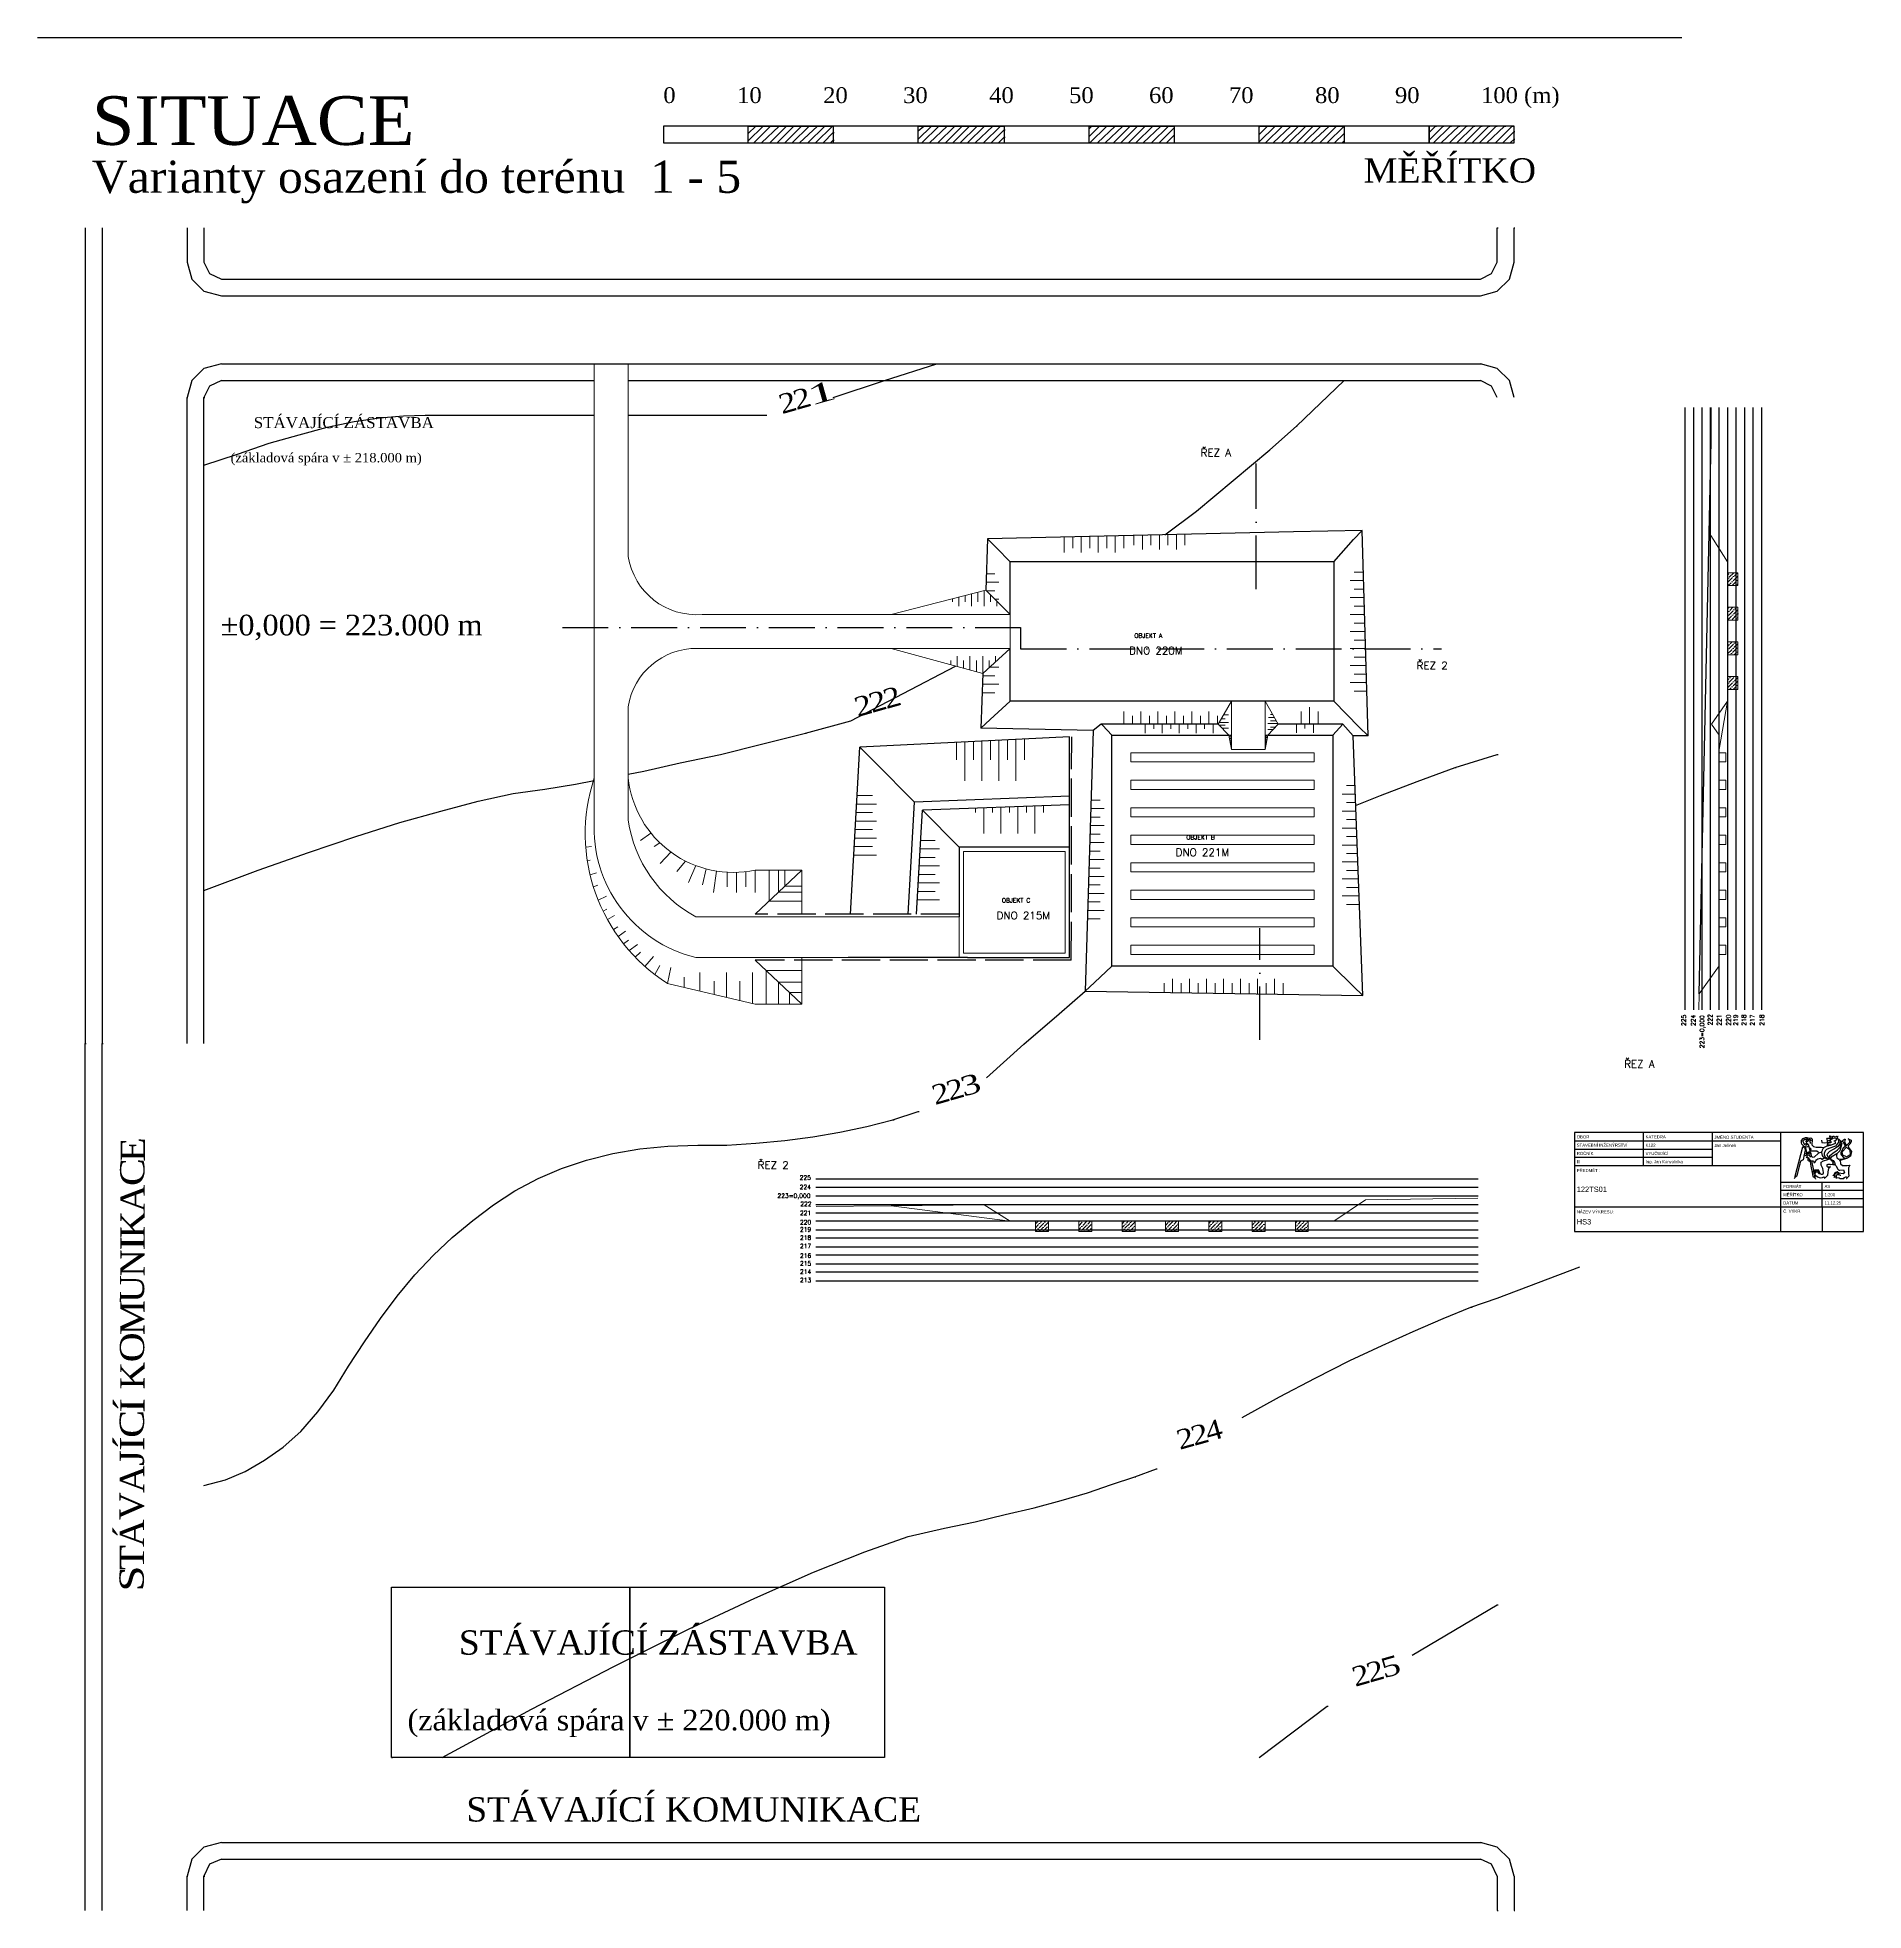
# Model space of a CAD drawing. Header units: millimetres. Extents: x -3518363 to 3223740, y -1530229 to 774657.
# Drawn here: x 184427 to 399410, y -1094644 to -874080 of the extents above; entities that cross this region are included whole.
import ezdxf

# ---------------------------------------------------------------- set-up
doc = ezdxf.new("R2010")
doc.units = ezdxf.units.MM
doc.header["$LTSCALE"] = 15
doc.header["$MEASUREMENT"] = 0
doc.linetypes.add('ACAD_ISO02W100', pattern=[15, 12, -3])
doc.linetypes.add('ACAD_ISO10W100', pattern=[18, 12, -3, 0, -3])
doc.layers.get('0').update_dxf_attribs({"linetype": 'CONTINUOUS'})
doc.layers.get('DEFPOINTS').update_dxf_attribs({"linetype": 'CONTINUOUS'})
for name, color, linetype, lineweight in [('cesty', 7, 'CONTINUOUS', 15), ('HS', 90, 'ACAD_ISO10W100', 15), ('obj 2 pasy', 141, 'ACAD_ISO10W100', 15), ('pažení', 220, 'ACAD_ISO02W100', 30), ('texty', 255, 'CONTINUOUS', 15), ('ŘEZ', 11, 'ACAD_ISO10W100', 15)]:
    doc.layers.add(name, color=color, linetype=linetype, lineweight=lineweight)
for name, color, linetype in [('objekt 1', 40, 'CONTINUOUS'), ('objekt 2', 70, 'CONTINUOUS'), ('objekt 3', 150, 'CONTINUOUS'), ('RAMECEK', 7, 'CONTINUOUS'), ('ŘEZ bílá', 251, 'ACAD_ISO10W100'), ('ŘEZ čerch', 10, 'ACAD_ISO10W100')]:
    doc.layers.add(name, color=color, linetype=linetype)
doc.layers.add('svahovaní', color=7, linetype='CONTINUOUS', lineweight=15, true_color=0xe3331c)
doc.styles.add('ROMAN', font='roman')
doc.styles.add('romans', font='romans.shx')
doc.styles.add('TIMESNEWROMAN', font='times.ttf')

msp = doc.modelspace()

# ---------------------------------------------------------------- texts
at = {"attachment_point": 7, "style": 'TIMESNEWROMAN'}
for s, insert, char_height, width in [('\\W1.03;0\\~\\~\\~\\~\\~\\~\\~\\~\\~\\~10\\~\\~\\~\\~\\~\\~\\~\\~\\~\\~20\\~\\~\\~\\~\\~\\~\\~\\~\\~30\\~\\~\\~\\~\\~\\~\\~\\~\\~\\~40\\~\\~\\~\\~\\~\\~\\~\\~\\~50\\~\\~\\~\\~\\~\\~\\~\\~\\~60\\~\\~\\~\\~\\~\\~\\~\\~\\~70\\~\\~\\~\\~\\~\\~\\~\\~\\~\\~80\\~\\~\\~\\~\\~\\~\\~\\~\\~90\\~\\~\\~\\~\\~\\~\\~\\~\\~\\~100\\~(m)', (258111.038, -882412.587), 1861.033775, 104185.90222), ('\\W1.04;SITUACE', (190830.606, -886810.51), 5726.35125, 39233.21061), ('\\W1.02;Varianty\\~osazení\\~do\\~terénu\\~\\~1\\~-\\~5', (190830.606, -893626.008), 3793.6648, 76615.21395), ('\\W1.03;MĚŘÍTKO', (340565.579, -891208.432), 2863.1607, 21087.58593), ('\\W1.02;STÁVAJÍCÍ\\~ZÁSTAVBA', (209890.626, -920110.497), 1293.94102, 21321.5671), ('{\\W1.03;(základová\\~spára\\~v\\~±\\~218.000\\~m)}', (207159.21, -924469.138), 1099.86018, 22340.96115), ('{\\W1.03;±\\fTimes New Roman|b0|i0|c238|p18;0,000 =\\fTimes New Roman|b0|i0|c0|p18;\\~2\\fTimes New Roman|b0|i0|c238|p18;23\\fTimes New Roman|b0|i0|c0|p18;.000\\~m}', (206004.708, -945062.778), 2433.709411, 49434.83592), ('\\W1.02;STÁVAJÍCÍ\\~ZÁSTAVBA', (234038.227, -1064578.988), 2863.1607, 47179.17747), ('\\W1.03;(základová\\~spára\\~v\\~±\\~220.000\\~m)', (227994.301, -1074223.546), 2433.70941, 49434.83592), ('\\W1.02;STÁVAJÍCÍ\\~KOMUNIKACE', (234912.664, -1084228.133), 2863.1607, 53670.5873)]:
    msp.add_mtext(s, dxfattribs=dict(at, insert=insert, char_height=char_height, width=width))
for s, insert, char_height, width, rotation in [('\\W1.95;1', (275445.44, -917467.17), 2289.8356, 3945.50577, 15.80019522), ('\\W1.16;2', (272076.359, -918444.654), 2289.8356, 3047.34523, 15.80019522), ('\\W1.16;2', (273773.719, -917955.964), 2289.8356, 3047.34523, 15.80019522), ('\\W1.16;2', (284369.442, -953164.67), 2289.8356, 3047.34523, 15.80019522), ('\\W1.16;2', (280974.722, -954116.202), 2289.8356, 3047.34523, 15.80019522), ('\\W1.16;2', (282672.043, -953627.486), 2289.8356, 3047.34523, 15.80019522), ('\\W1.16;2', (291801.97, -999303.823), 2289.8356, 3047.34523, 15.80019522), ('\\W1.35;3', (293473.77, -998840.916), 2289.8356, 3263.01579, 15.80019522), ('\\W1.16;2', (290104.61, -999792.513), 2289.8356, 3047.34523, 15.80019522), ('\\W1.09;E', (197079.378, -1006480.102), 2863.0542, 4188.81108, 89.90041137), ('\\W1.14;C', (197053.791, -1009334.88), 2863.0542, 4490.01155, 89.90041137), ('\\W1.04;A', (197053.699, -1012421.222), 2863.0542, 4592.75863, 89.90041137), ('\\W1.03;K', (197053.699, -1015481.585), 2863.0542, 4572.93372, 89.90041137), ('\\W1.19;I', (197053.791, -1016921.977), 2863.0542, 3142.16769, 89.90041137), ('\\W1.02;N', (197053.791, -1019982.353), 2863.0542, 4557.723, 89.90041137), ('\\W1.04;U', (197028.243, -1023068.603), 2863.0542, 4588.46559, 89.90041137), ('\\W1.07;M', (197028.158, -1026900.578), 2863.0542, 5402.24811, 89.90041137), ('\\W1.13;O', (197028.282, -1030089.621), 2863.0542, 4720.52411, 89.90041137), ('\\W1.03;K', (197028.452, -1033278.625), 2863.0542, 4572.93372, 89.90041137), ('\\W1.19;Í', (197028.498, -1036030.715), 2863.0542, 3142.16769, 89.90041137), ('\\W1.14;C', (197002.695, -1038988.259), 2863.0542, 4490.01155, 89.90041137), ('\\W1.16;2', (318909.381, -1040402.488), 2289.8356, 3047.34523, 15.80019522), ('\\W1.16;2', (320606.78, -1039939.725), 2289.8356, 3047.34523, 15.80019522), ('\\W1.13;4', (322278.553, -1039450.943), 2289.8356, 3009.2889, 15.80019522), ('\\W1.19;Í', (197002.65, -1040531.378), 2863.0542, 3142.16769, 89.90041137), ('\\W1.09;J', (197002.695, -1042280.474), 2863.0542, 3226.50001, 89.90041137), ('\\W1.04;A', (197002.82, -1045469.478), 2863.0542, 4592.75863, 89.90041137), ('\\W1.05;V', (197002.996, -1048658.535), 2863.0542, 4599.96906, 89.90041137), ('\\W1.04;Á', (196977.318, -1051822.082), 2863.0542, 4592.75863, 89.90041137), ('\\W1.12;T', (196977.357, -1054574.12), 2863.0542, 4225.10236, 89.90041137), ('\\W1.28;S', (196977.403, -1057094.828), 2863.0542, 4219.3343, 89.90041137), ('\\W1.16;2', (341258.781, -1067818.669), 2289.8356, 3047.34523, 15.80019522), ('\\W1.31;5', (342956.154, -1067329.966), 2289.8356, 3222.34108, 15.80019522), ('\\W1.16;2', (339561.434, -1068307.359), 2289.8356, 3047.34523, 15.80019522)]:
    msp.add_mtext(s, dxfattribs=dict(at, insert=insert, char_height=char_height, width=width, rotation=rotation))
at = {"layer": 'RAMECEK', "color": 0, "linetype": 'Continuous', "style": 'ROMAN'}
for s, height, p in [('OBOR', 364.6151, (365648.742, -1003727.305)), ('KATEDRA', 364.6151, (373750.956, -1003727.305)), ('JMÉNO STUDENTA', 364.61509, (381853.621, -1003768.381)), ('STAVEBNÍ INŽENÝRSTVÍ', 364.61509, (365648.742, -1004699.553)), ('ROČNÍK', 364.6151, (365648.742, -1005671.8)), ('VYUČUJÍCÍ', 364.6151, (373750.956, -1005671.8)), ('K122', 364.6151, (373751.333, -1004699.553)), ('Jan Jelínek', 364.61509, (381853.621, -1004740.628)), ('PŘEDMĚT :', 364.6151, (365648.742, -1007686.086)), ('III', 364.6151, (365648.742, -1006644.198)), ('Ing. Jan Konvalinka', 364.61509, (373751.257, -1006644.198)), ('122TS01', 633.8253, (365648.742, -1010032.217)), ('FORMÁT', 364.6151, (389956.438, -1009561.242)), ('MĚŘÍTKO', 364.6151, (389956.438, -1010533.791)), ('A3', 364.6151, (394817.977, -1009561.242)), ('1:200', 364.6151, (394817.977, -1010533.791)), ('NÁZEV VÝKRESU:', 364.61509, (365648.742, -1012547.776)), ('Č. VÝKR.', 364.6151, (389956.438, -1012478.437)), ('DATUM', 364.6151, (389956.438, -1011506.039)), ('11.12.25', 364.6151, (394817.977, -1011506.039)), ('HS3', 633.8253, (365648.742, -1013856.755))]:
    msp.add_text(s, height=height, dxfattribs=at).set_placement(p)
at = {"layer": 'texty', "ltscale": 20, "extrusion": (1.93959e-16, -3.39308e-16, -1), "style": 'romans', "text_generation_flag": 2}
for s, height, p in [('ŘEZ A', 890.0917, (-321371.185, -923413.393)), ('DNO 220M', 890.0917, (-312951.185, -946733.393)), ('OBJEKT A', 514.897, (-313560.063, -944775.96)), ('ŘEZ 2', 890.0917, (-346798.994, -948483.393)), ('OBJEKT B', 514.897, (-319681.185, -968525.96)), ('DNO 221M', 890.0917, (-318431.185, -970483.393)), ('DNO 215M', 890.0917, (-297351.185, -977913.393)), ('OBJEKT C', 514.897, (-297960.063, -975955.96)), ('ŘEZ A', 890.0917, (-371231.185, -995393.393)), ('ŘEZ 2', 890.0917, (-269208.994, -1007313.393)), ('225', 514.897, (-274163.307, -1008585.584)), ('224', 514.897, (-274163.307, -1009705.584)), ('223=0,000', 514.897, (-271543.307, -1010735.584)), ('221', 514.897, (-274193.307, -1012755.584)), ('222', 514.897, (-274233.307, -1011695.584)), ('220', 514.897, (-274193.307, -1013855.584)), ('219', 514.897, (-274193.307, -1014705.584)), ('218', 514.897, (-274193.307, -1015665.584)), ('217', 514.897, (-274193.307, -1016665.584)), ('216', 514.897, (-274193.307, -1017785.584)), ('215', 514.897, (-274193.307, -1018705.584)), ('214', 514.897, (-274193.307, -1019665.584)), ('213', 514.897, (-274193.307, -1020665.584))]:
    msp.add_text(s, height=height, dxfattribs=at).set_placement(p)
for s, p in [('225', (-378501.185, -990483.393)), ('224', (-379621.185, -990483.393)), ('223=0,000', (-380651.185, -993103.393)), ('222', (-381611.185, -990413.393)), ('221', (-382671.185, -990453.393)), ('220', (-383771.185, -990453.393)), ('219', (-384621.185, -990453.393)), ('218', (-385581.185, -990453.393)), ('217', (-386581.185, -990453.393)), ('218', (-387701.185, -990453.393))]:
    msp.add_text(s, height=514.897, rotation=270, dxfattribs=at).set_placement(p)

# ---------------------------------------------------------------- hatches: boundary and pattern name
at = {"layer": 'HS', "linetype": 'ByBlock', "extrusion": (1.93959e-16, -3.39308e-16, -1)}
h = msp.add_hatch(dxfattribs=at)
h.set_pattern_fill('ANSI36', color=256, scale=2500)
h.set_pattern_definition([(315, (52481.2, 81156.6), (607.66989, -165.72815), [781.25, -156.25, 0, -156.25])])
h.paths.add_polyline_path([(-383401.185, -950873.393), (-383401.185, -949343.393), (-384401.185, -949343.393), (-384401.185, -950873.393)])
h.paths.add_polyline_path([(-384401.185, -950873.393), (-384401.185, -949343.393), (-384601.185, -949343.393), (-384601.185, -950873.393)])
h.paths.add_polyline_path([(-383401.185, -946793.393), (-383401.185, -945263.393), (-384401.185, -945263.393), (-384401.185, -946793.393)])
h.paths.add_polyline_path([(-384401.185, -946793.393), (-384401.185, -945263.393), (-384601.185, -945263.393), (-384601.185, -946793.393)])
h.paths.add_polyline_path([(-383401.185, -942713.393), (-383401.185, -941183.393), (-384401.185, -941183.393), (-384401.185, -942713.393)])
h.paths.add_polyline_path([(-384401.185, -942713.393), (-384401.185, -941183.393), (-384601.185, -941183.393), (-384601.185, -942713.393)])
h.paths.add_polyline_path([(-383401.185, -938633.393), (-383401.185, -937103.393), (-384401.185, -937103.393), (-384401.185, -938633.393)])
h.paths.add_polyline_path([(-384401.185, -938633.393), (-384401.185, -937103.393), (-384601.185, -937103.393), (-384601.185, -938633.393)])
h = msp.add_hatch(dxfattribs=at)
h.set_pattern_fill('ANSI36', color=256, scale=2500)
h.set_pattern_definition([(315, (17781.2, 81156.6), (607.66989, -165.72815), [781.25, -156.25, 0, -156.25])])
h.paths.add_polyline_path([(-301916.185, -1014485.584), (-301916.185, -1013485.584), (-303446.185, -1013485.584), (-303446.185, -1014485.584)])
h.paths.add_polyline_path([(-301916.185, -1014685.584), (-301916.185, -1014485.584), (-303446.185, -1014485.584), (-303446.185, -1014685.584)])
h.paths.add_polyline_path([(-307016.185, -1014485.584), (-307016.185, -1013485.584), (-308546.185, -1013485.584), (-308546.185, -1014485.584)])
h.paths.add_polyline_path([(-307016.185, -1014685.584), (-307016.185, -1014485.584), (-308546.185, -1014485.584), (-308546.185, -1014685.584)])
h.paths.add_polyline_path([(-312116.185, -1014485.584), (-312116.185, -1013485.584), (-313646.185, -1013485.584), (-313646.185, -1014485.584)])
h.paths.add_polyline_path([(-312116.185, -1014685.584), (-312116.185, -1014485.584), (-313646.185, -1014485.584), (-313646.185, -1014685.584)])
h.paths.add_polyline_path([(-317216.185, -1014485.584), (-317216.185, -1013485.584), (-318746.185, -1013485.584), (-318746.185, -1014485.584)])
h.paths.add_polyline_path([(-317216.185, -1014685.584), (-317216.185, -1014485.584), (-318746.185, -1014485.584), (-318746.185, -1014685.584)])
h.paths.add_polyline_path([(-322316.185, -1014485.584), (-322316.185, -1013485.584), (-323846.185, -1013485.584), (-323846.185, -1014485.584)])
h.paths.add_polyline_path([(-322316.185, -1014685.584), (-322316.185, -1014485.584), (-323846.185, -1014485.584), (-323846.185, -1014685.584)])
h.paths.add_polyline_path([(-327416.185, -1014485.584), (-327416.185, -1013485.584), (-328946.185, -1013485.584), (-328946.185, -1014485.584)])
h.paths.add_polyline_path([(-327416.185, -1014685.584), (-327416.185, -1014485.584), (-328946.185, -1014485.584), (-328946.185, -1014685.584)])
h.paths.add_polyline_path([(-332516.185, -1014485.584), (-332516.185, -1013485.584), (-334046.185, -1013485.584), (-334046.185, -1014485.584)])
h.paths.add_polyline_path([(-332516.185, -1014685.584), (-332516.185, -1014485.584), (-334046.185, -1014485.584), (-334046.185, -1014685.584)])

# ---------------------------------------------------------------- linework, layer by layer
for p, q in [((184426.619, -874079.825), (378012.182, -874079.825)), ((206107.585, -912503.744), (354402.304, -912503.744)), ((206107.585, -914484.091), (249981.185, -914484.091)), ((253981.185, -914484.091), (328981.185, -914484.091)), ((328981.185, -914484.091), (354402.304, -914484.091)), ((268115.664, -918547.656), (270301.767, -918547.656)), ((206107.585, -1086645.872), (354402.304, -1086645.872)), ((206107.585, -1088600.501), (354402.304, -1088600.501))]:
    msp.add_line(p, q)
at = {"elevation": 0}
for points in [[(258111.038, -886476.283), (268115.664, -886476.283), (268115.664, -884521.654), (278120.284, -884521.654), (278120.284, -886476.283), (288124.904, -886476.283), (288124.904, -884521.654), (298232.395, -884521.654), (298232.395, -886476.283), (308237.028, -886476.283), (308237.028, -884521.654), (318241.635, -884521.654), (318241.635, -886476.283), (328246.268, -886476.283), (328246.268, -884521.654), (338250.887, -884521.654), (338250.887, -886476.283), (348255.507, -886476.283), (348255.507, -884521.654), (258111.038, -884521.654), (258111.038, -886476.283), (348358.378, -886476.283)], [(268115.664, -885396.111), (268990.108, -884521.654), (269092.979, -884521.654)], [(268115.664, -886270.541), (269864.539, -884521.654), (269967.41, -884521.654)], [(268758.635, -886476.283), (270738.982, -884521.654), (270867.584, -884521.654)], [(269658.796, -886476.283), (271742.015, -884521.654), (271844.886, -884521.654)], [(270636.098, -886476.283), (272616.458, -884521.654), (272719.329, -884521.654)], [(271510.555, -886476.283), (273490.902, -884521.654), (273619.491, -884521.654)], [(272410.703, -886476.283), (274365.332, -884521.654), (274493.921, -884521.654)], [(273285.146, -886476.283), (275265.494, -884521.654), (275368.378, -884521.654)], [(274159.59, -886476.283), (276242.808, -884521.654), (276345.679, -884521.654)], [(275136.892, -886476.283), (277117.252, -884521.654), (277245.841, -884521.654)], [(276037.066, -886476.283), (278017.413, -884521.654), (278120.284, -884521.654)], [(276911.497, -886476.283), (278120.284, -885267.496), (278223.155, -885267.496)], [(277785.94, -886476.283), (278120.284, -886167.67), (278223.155, -886167.67)], [(288124.904, -885061.753), (288767.875, -884521.654), (288896.477, -884521.654)], [(288124.904, -886039.081), (289668.036, -884521.654), (289770.907, -884521.654)], [(288562.119, -886476.283), (290542.466, -884521.654), (290645.351, -884521.654)], [(289436.563, -886476.283), (291519.794, -884521.654), (291648.383, -884521.654)], [(290439.595, -886476.283), (292419.943, -884521.654), (292522.814, -884521.654)], [(291314.039, -886476.283), (293294.386, -884521.654), (293397.27, -884521.654)], [(292188.483, -886476.283), (294168.83, -884521.654), (294271.701, -884521.654)], [(293062.913, -886476.283), (295043.26, -884521.654), (295146.144, -884521.654)], [(293937.357, -886476.283), (295917.717, -884521.654), (296046.306, -884521.654)], [(294837.518, -886476.283), (296920.736, -884521.654), (297023.607, -884521.654)], [(295814.833, -886476.283), (297795.18, -884521.654), (297898.064, -884521.654)], [(296689.276, -886476.283), (298232.395, -884958.882), (298335.279, -884958.882)], [(297563.707, -886476.283), (298232.395, -885833.313), (298335.279, -885833.313)], [(308237.028, -884830.293), (308571.359, -884521.654), (308674.243, -884521.654)], [(308237.028, -885730.442), (309445.816, -884521.654), (309548.687, -884521.654)], [(308339.899, -886476.283), (310320.246, -884521.654), (310448.835, -884521.654)], [(309240.047, -886476.283), (311323.279, -884521.654), (311426.163, -884521.654)], [(310114.504, -886476.283), (312197.722, -884521.654), (312300.593, -884521.654)], [(311091.806, -886476.283), (313072.153, -884521.654), (313175.037, -884521.654)], [(311966.249, -886476.283), (313946.609, -884521.654), (314075.198, -884521.654)], [(312866.41, -886476.283), (314846.758, -884521.654), (314949.629, -884521.654)], [(313740.841, -886476.283), (315721.201, -884521.654), (315824.072, -884521.654)], [(314615.298, -886476.283), (316698.516, -884521.654), (316827.105, -884521.654)], [(315592.599, -886476.283), (317572.946, -884521.654), (317701.548, -884521.654)], [(316492.774, -886476.283), (318241.635, -884727.396), (318344.519, -884727.396)], [(317367.204, -886476.283), (318241.635, -885601.853), (318344.519, -885601.853)], [(328246.268, -884624.525), (328349.139, -884521.654), (328477.728, -884521.654)], [(328246.268, -885498.982), (329249.3, -884521.654), (329352.184, -884521.654)], [(328246.268, -886373.412), (330123.744, -884521.654), (330226.615, -884521.654)], [(329017.827, -886476.283), (330998.174, -884521.654), (331101.045, -884521.654)], [(329892.271, -886476.283), (331975.502, -884521.654), (332104.091, -884521.654)], [(330895.303, -886476.283), (332875.65, -884521.654), (332978.521, -884521.654)], [(331769.747, -886476.283), (333750.094, -884521.654), (333852.978, -884521.654)], [(332644.19, -886476.283), (334624.537, -884521.654), (334727.408, -884521.654)], [(333518.621, -886476.283), (335498.968, -884521.654), (335601.839, -884521.654)], [(334393.064, -886476.283), (336502.013, -884521.654), (336604.884, -884521.654)], [(335396.097, -886476.283), (337376.444, -884521.654), (337479.315, -884521.654)], [(336270.54, -886476.283), (338250.887, -884521.654), (338353.772, -884521.654)], [(337144.984, -886476.283), (338250.887, -885396.111), (338353.772, -885396.111)], [(338045.132, -886476.283), (338250.887, -886270.541), (338353.772, -886270.541)], [(348255.507, -886476.283), (358260.127, -886476.283), (358260.127, -884521.654), (348255.507, -884521.654), (348255.507, -886476.283), (348358.378, -886476.283)], [(348255.507, -885267.496), (349027.067, -884521.654), (349129.951, -884521.654)], [(348255.507, -886167.67), (349901.51, -884521.654), (350004.394, -884521.654)], [(348795.607, -886476.283), (350775.954, -884521.654), (350904.543, -884521.654)], [(349695.755, -886476.283), (351778.986, -884521.654), (351881.87, -884521.654)], [(350673.083, -886476.283), (352653.43, -884521.654), (352756.301, -884521.654)], [(351547.513, -886476.283), (353527.86, -884521.654), (353656.462, -884521.654)], [(352447.674, -886476.283), (354402.304, -884521.654), (354530.906, -884521.654)], [(353322.118, -886476.283), (355302.465, -884521.654), (355405.336, -884521.654)], [(354196.549, -886476.283), (356176.896, -884521.654), (356279.78, -884521.654)], [(355071.005, -886476.283), (357154.223, -884521.654), (357282.812, -884521.654)], [(356074.025, -886476.283), (358054.372, -884521.654), (358157.256, -884521.654)], [(356948.468, -886476.283), (358260.127, -885164.625), (358363.011, -885164.625)], [(357822.912, -886476.283), (358260.127, -886039.081), (358363.011, -886039.081)], [(190059.04, -896480.916), (190059.04, -992540.702), (190161.918, -992540.702)], [(192039.387, -896480.916), (192039.387, -992540.702), (192142.265, -992540.702)], [(202044.014, -896480.916), (202044.014, -900544.482), (202584.106, -902524.829), (204024.361, -903939.359), (206107.585, -904505.176), (354299.433, -904505.176), (356279.78, -903939.359), (357720.041, -902524.829), (358260.127, -900544.482), (358260.127, -896480.916), (358363.011, -896480.916)], [(204024.361, -896480.916), (204024.361, -900544.482), (204667.331, -901856.14), (206107.585, -902524.829), (354299.433, -902524.829), (355611.092, -901856.14), (356279.78, -900544.482), (356279.78, -896480.916), (356382.664, -896480.916)], [(206107.585, -912503.744), (204024.361, -913043.843), (202584.106, -914484.091), (202044.014, -916464.438), (202146.885, -916464.438)], [(278120.284, -916464.438), (284164.197, -914484.091), (290321.324, -912503.744)], [(358260.127, -916464.438), (357720.041, -914484.091), (356279.78, -913043.843), (354299.433, -912503.744), (354402.304, -912503.744)], [(206107.585, -914484.091), (204667.331, -915152.779), (204024.361, -916464.438), (204127.238, -916464.438)], [(332644.19, -919859.315), (338250.887, -914484.091), (338353.772, -914484.091)], [(356279.78, -916464.438), (355611.092, -915152.779), (354299.433, -914484.091), (354402.304, -914484.091)], [(202044.014, -992540.702), (202044.014, -916464.438), (202146.885, -916464.438)], [(204024.361, -992540.702), (204024.361, -916464.438), (204127.238, -916464.438)], [(204024.361, -924462.98), (207985.061, -923151.321), (211714.289, -921839.662), (215237.768, -920862.361), (218529.774, -919962.186), (221718.909, -919319.216), (224676.571, -918882.014), (227531.362, -918650.527), (230077.526, -918547.656), (249981.185, -918547.656)], [(253981.185, -918547.656), (268218.536, -918547.656)], [(329510.237, -922646.592), (332644.19, -919859.315), (332747.061, -919859.315)], [(317159.87, -932646.511), (320890.683, -929863.948), (329510.237, -922646.592)], [(274828.278, -955994.253), (280203.503, -954554.006), (292521.46, -948110.689)], [(253981.185, -960831.197), (255796.347, -960495.047), (260091.392, -959492.028), (264823.645, -958514.7), (269658.796, -957305.912), (274828.278, -955994.253), (274931.149, -955994.253)], [(351341.771, -960057.845), (356279.78, -958514.7), (356382.664, -958514.7)], [(204024.361, -974537.528), (210402.63, -972119.965), (216317.954, -970036.734), (221924.658, -968159.258), (227094.14, -966513.268), (231929.278, -965201.609), (236327.2, -963992.821), (240416.49, -963118.365), (244145.718, -962578.265), (247772.074, -962012.474), (249981.185, -961585.382)], [(339612.074, -964538.239), (342545.926, -963349.851), (346840.977, -961703.835), (351341.771, -960057.845), (351444.642, -960057.845)], [(296149.177, -996604.281), (300547.099, -992643.573), (304713.536, -989042.954), (307778.604, -986395.852)], [(190059.04, -1094644.427), (190059.04, -992540.702), (190161.918, -992540.702)], [(192039.387, -1094644.427), (192039.387, -992540.702), (192142.265, -992540.702)], [(285141.525, -1001542.29), (288124.904, -1000564.988), (288227.788, -1000564.988)], [(204024.361, -1044595.597), (206544.807, -1043926.909), (208859.498, -1042949.594), (211174.19, -1041612.218), (213360.292, -1040094.803), (215443.517, -1038217.327), (217423.864, -1035902.636), (219301.34, -1033382.203), (221050.221, -1030527.399), (222927.69, -1027672.621), (224805.166, -1024920.702), (226785.513, -1022297.384), (228868.738, -1019776.937), (231054.841, -1017462.246), (233266.661, -1015379.028), (235684.23, -1013398.668), (238101.799, -1011546.923), (240622.245, -1009900.907), (243374.158, -1008460.659), (246126.071, -1007251.871), (249083.733, -1006274.556), (252169.99, -1005502.984), (255359.125, -1004962.898), (258651.138, -1004628.553), (262174.617, -1004499.965), (265595.218, -1004499.965), (268990.108, -1004294.209), (272410.703, -1003959.865), (275702.709, -1003522.637), (278891.844, -1002982.55), (282080.979, -1002313.849), (285141.525, -1001542.29), (285270.113, -1001542.29)], [(353193.529, -1023609.043), (356279.78, -1022528.857), (365991.185, -1018853.393)], [(326265.92, -1036571.338), (330663.843, -1034153.762), (334855.997, -1031967.66), (338919.576, -1029884.428), (342751.681, -1028109.837), (346378.031, -1026463.834), (349901.51, -1024920.702), (353193.529, -1023609.043), (353322.118, -1023609.043)], [(313637.97, -1043592.565), (316158.416, -1042615.25), (316261.288, -1042615.25)], [(232057.873, -1076641.252), (242602.592, -1070931.671), (252272.868, -1065890.778), (261068.706, -1061492.868), (268887.224, -1057866.518), (275805.58, -1054805.972), (281849.519, -1052388.397), (286916.129, -1050613.805), (291211.155, -1049636.49), (294837.518, -1048864.931), (298335.279, -1047990.487), (301755.887, -1047218.915), (304945.022, -1046344.484), (308031.273, -1045470.041), (310886.063, -1044467.008), (313637.97, -1043592.565), (313740.841, -1043592.565)], [(226116.825, -1076641.252), (226116.825, -1056554.859), (284164.197, -1056554.859), (284164.197, -1076641.252), (254150.344, -1076641.252), (254150.344, -1056554.859), (254150.344, -1076641.252), (226116.825, -1076641.252), (226219.703, -1076641.252)], [(346275.16, -1064579.119), (356279.78, -1058638.078), (356382.664, -1058638.078)], [(328246.268, -1076641.252), (336270.54, -1070597.327), (336373.411, -1070597.327)], [(206107.585, -1086645.872), (204024.361, -1087185.965), (202584.106, -1088600.501), (202044.014, -1090580.855), (202146.885, -1090580.855)], [(358260.127, -1090580.855), (357720.041, -1088600.501), (356279.78, -1087185.965), (354299.433, -1086645.872), (354402.304, -1086645.872)], [(206107.585, -1088600.501), (204667.331, -1089166.319), (204024.361, -1090580.855), (204127.238, -1090580.855)], [(356279.78, -1090580.855), (355611.092, -1089166.319), (354299.433, -1088600.501), (354402.304, -1088600.501)], [(202044.014, -1094644.427), (202044.014, -1090580.855), (202146.885, -1090580.855)], [(204024.361, -1094644.427), (204024.361, -1090580.855), (204127.238, -1090580.855)], [(356279.78, -1090580.855), (356279.78, -1094644.427), (356382.664, -1094644.427)], [(358260.127, -1090580.855), (358260.127, -1094644.427), (358363.011, -1094644.427)]]:
    msp.add_lwpolyline(points, dxfattribs=at)
at = {"layer": 'cesty', "linetype": 'ByBlock', "extrusion": (1.93959e-16, -3.39308e-16, -1)}
for p, q in [((249981.185, -961263.393), (249981.185, -912503.744)), ((253981.185, -935184.723), (253981.185, -912503.744)), ((324981.185, -935823.393), (326981.185, -935823.393)), ((326981.185, -935823.393), (328981.185, -935823.393)), ((296062.025, -939154.233), (284931.185, -942023.393)), ((298931.185, -942023.393), (296062.025, -939154.233)), ((284931.185, -942023.393), (262699.552, -942023.393)), ((298931.185, -942023.393), (284931.185, -942023.393)), ((298931.185, -942023.393), (298931.185, -946023.393)), ((284931.185, -946023.393), (262091.185, -946023.393)), ((284931.185, -946023.393), (298931.185, -946023.393)), ((295711.253, -948987.87), (284931.185, -946023.393)), ((298931.185, -946023.393), (295711.253, -948987.87)), ((323416.567, -954934.061), (324981.185, -952223.393)), ((326981.185, -952223.393), (324981.185, -952223.393)), ((324981.185, -952223.393), (324981.185, -957923.393)), ((328981.185, -952223.393), (326981.185, -952223.393)), ((328981.185, -957923.393), (328981.185, -952223.393)), ((330501.075, -954934.061), (328981.185, -952223.393)), ((253981.185, -961263.393), (253981.185, -952892.063)), ((324691.185, -956223.393), (323416.567, -954934.061)), ((329271.185, -956223.393), (330501.075, -954934.061)), ((324691.185, -956223.393), (324981.185, -957923.393)), ((324691.185, -956223.393), (324981.185, -956223.393)), ((329271.185, -956223.393), (328981.185, -957923.393)), ((329271.185, -956223.393), (328981.185, -956223.393)), ((324981.185, -957923.393), (328981.185, -957923.393)), ((249981.185, -966263.393), (249981.185, -961263.393)), ((253981.185, -966263.393), (253981.185, -961263.393)), ((268931.185, -972123.393), (274431.185, -972123.393)), ((274431.185, -972123.393), (268931.185, -977333.393)), ((274431.185, -972123.393), (274431.185, -977333.393)), ((292931.185, -977623.393), (261931.185, -977623.393)), ((292931.185, -982423.393), (292931.185, -977623.393)), ((282361.185, -982423.393), (261931.185, -982423.393)), ((274431.185, -987923.393), (268931.185, -982723.393)), ((274431.185, -987923.393), (274431.185, -982423.393)), ((268931.185, -987923.393), (258609.978, -985475.5)), ((268931.185, -987923.393), (274431.185, -987923.393))]:
    msp.add_line(p, q, dxfattribs=at)
for centre, radius, start, end in [((-261996.185, -933943.393), 8110.556, 265.02492317, 351.19621357), ((-261996.185, -954133.393), 8110.556, 8.80378643, 90.67112825), ((-269804.426, -967842.351), 20886.445, 302.40952397, 18.36002892), ((-266319.63, -959998.318), 12403.131, 257.8450583, 354.14585678), ((-265665.332, -967163.67), 15709.964, 283.75041491, 3.285201), ((-269251.3, -964038.801), 15431.306, 298.31819504, 351.71130566)]:
    msp.add_arc(centre, radius, start, end, dxfattribs=at)
at = {"layer": 'DEFPOINTS', "linetype": 'ByBlock', "extrusion": (1.93959e-16, -3.39308e-16, -1)}
msp.add_line((380071.057, -986683.542), (381472.095, -921601.955), dxfattribs=at)
at = {"layer": 'obj 2 pasy', "linetype": 'ByBlock', "extrusion": (1.93959e-16, -3.39308e-16, -1)}
for p, q in [((334731.185, -958303.393), (313131.185, -958303.393)), ((313131.185, -958303.393), (313131.185, -959383.393)), ((313131.185, -959383.393), (334731.185, -959383.393)), ((334731.185, -959383.393), (334731.185, -958303.393)), ((334731.185, -961543.393), (313131.185, -961543.393)), ((313131.185, -961543.393), (313131.185, -962623.393)), ((334731.185, -962623.393), (334731.185, -961543.393)), ((313131.185, -962623.393), (334731.185, -962623.393)), ((334731.185, -964783.393), (313131.185, -964783.393)), ((313131.185, -964783.393), (313131.185, -965863.393)), ((313131.185, -965863.393), (334731.185, -965863.393)), ((334731.185, -965863.393), (334731.185, -964783.393)), ((334731.185, -968023.393), (313131.185, -968023.393)), ((313131.185, -968023.393), (313131.185, -969103.393)), ((334731.185, -969103.393), (334731.185, -968023.393)), ((293431.185, -969923.393), (293431.185, -981923.393)), ((305431.185, -969923.393), (293431.185, -969923.393)), ((305431.185, -981923.393), (305431.185, -969923.393)), ((313131.185, -969103.393), (334731.185, -969103.393)), ((334731.185, -971263.393), (313131.185, -971263.393)), ((313131.185, -971263.393), (313131.185, -972343.393)), ((313131.185, -972343.393), (334731.185, -972343.393)), ((334731.185, -972343.393), (334731.185, -971263.393)), ((334731.185, -974503.393), (313131.185, -974503.393)), ((313131.185, -974503.393), (313131.185, -975583.393)), ((334731.185, -975583.393), (334731.185, -974503.393)), ((313131.185, -975583.393), (334731.185, -975583.393)), ((334731.185, -977743.393), (313131.185, -977743.393)), ((313131.185, -977743.393), (313131.185, -978823.393)), ((313131.185, -978823.393), (334731.185, -978823.393)), ((334731.185, -978823.393), (334731.185, -977743.393)), ((334731.185, -980983.393), (313131.185, -980983.393)), ((313131.185, -980983.393), (313131.185, -982063.393)), ((334731.185, -982063.393), (334731.185, -980983.393)), ((293431.185, -981923.393), (305431.185, -981923.393)), ((313131.185, -982063.393), (334731.185, -982063.393))]:
    msp.add_line(p, q, dxfattribs=at)
at = {"layer": 'objekt 1', "linetype": 'ByBlock', "extrusion": (1.93959e-16, -3.39308e-16, -1)}
for p, q in [((332313.38, -932306.672), (296277.455, -933114.83)), ((340382.374, -932125.713), (332313.38, -932306.672)), ((339350.664, -933214.555), (340382.374, -932125.713)), ((341092.327, -956332.857), (340382.374, -932125.713)), ((296277.455, -933114.83), (296062.025, -939154.233)), ((297330.186, -934183.36), (296277.455, -933114.83)), ((295711.253, -948987.87), (295481.635, -955425.03)), ((296572.243, -954395.187), (295481.635, -955425.03)), ((309667.978, -954934.061), (308700.181, -955688.13)), ((323416.567, -954934.061), (309667.978, -954934.061)), ((338114.973, -954934.061), (330501.075, -954934.061)), ((338114.973, -954934.061), (339305.596, -956297.294)), ((308700.181, -955688.13), (295481.635, -955425.03)), ((341092.327, -956332.857), (339305.596, -956297.294)), ((340026.343, -955277.547), (341092.327, -956332.857))]:
    msp.add_line(p, q, dxfattribs=at)
at = {"layer": 'objekt 1', "extrusion": (1.93959e-16, -3.39308e-16, -1)}
for p, q in [((298931.185, -935823.393), (297330.186, -934183.36)), ((337031.185, -935823.393), (339350.664, -933214.555)), ((337031.185, -935823.393), (298931.185, -935823.393)), ((298931.185, -942023.393), (298931.185, -935823.393)), ((337031.185, -935823.393), (337031.185, -952223.393)), ((298931.185, -952223.393), (298931.185, -946023.393)), ((298931.185, -952223.393), (296572.243, -954395.187)), ((324981.185, -952223.393), (298931.185, -952223.393)), ((337031.185, -952223.393), (324981.185, -952223.393)), ((337031.185, -952223.393), (340026.343, -955277.547))]:
    msp.add_line(p, q, dxfattribs=at)
at = {"layer": 'objekt 2', "linetype": 'ByBlock', "extrusion": (1.93959e-16, -3.39308e-16, -1)}
for p, q in [((309805.673, -955073.346), (309667.978, -954934.061)), ((308700.181, -955688.13), (307770.016, -986395.724)), ((340443.151, -986885.228), (339305.596, -956297.294)), ((308855.009, -985359.968), (307770.016, -986395.724)), ((339376.582, -985830.509), (340443.151, -986885.228)), ((307770.016, -986395.724), (340443.151, -986885.228))]:
    msp.add_line(p, q, dxfattribs=at)
at = {"layer": 'objekt 2', "extrusion": (1.93959e-16, -3.39308e-16, -1)}
for p, q in [((336931.185, -956223.393), (338114.973, -954934.061)), ((310931.185, -956223.393), (309805.673, -955073.346)), ((310931.185, -983423.393), (310931.185, -956223.393)), ((310931.185, -956223.393), (324691.185, -956223.393)), ((329271.185, -956223.393), (336931.185, -956223.393)), ((336931.185, -956223.393), (336931.185, -983423.393)), ((310931.185, -983423.393), (308855.009, -985359.968)), ((336931.185, -983423.393), (310931.185, -983423.393)), ((336931.185, -983423.393), (339376.582, -985830.509))]:
    msp.add_line(p, q, dxfattribs=at)
at = {"layer": 'objekt 3', "linetype": 'ByBlock', "extrusion": (1.93959e-16, -3.39308e-16, -1)}
for p, q in [((305931.185, -956443.393), (281259.421, -957653.786)), ((305931.185, -957443.393), (305931.185, -956443.393)), ((280148.514, -977333.393), (281259.421, -957653.786)), ((281963.803, -958363.607), (281259.421, -957653.786)), ((283020.377, -959428.338), (281963.803, -958363.607)), ((305931.185, -958943.393), (305931.185, -957443.393)), ((305931.185, -963423.393), (287677.024, -964120.941)), ((287281.981, -971119.083), (287677.024, -964120.941)), ((288475.781, -967685.935), (288623.2, -965074.423)), ((305931.185, -964423.393), (288623.2, -965074.423)), ((287931.185, -977333.393), (288475.781, -967685.935)), ((286931.185, -977333.393), (287281.981, -971119.083)), ((282361.185, -982423.393), (279861.185, -982423.393))]:
    msp.add_line(p, q, dxfattribs=at)
at = {"layer": 'objekt 3', "extrusion": (1.93959e-16, -3.39308e-16, -1)}
for p, q in [((287677.024, -964120.941), (283020.377, -959428.338)), ((305931.185, -970423.393), (305931.185, -958943.393)), ((292931.185, -969423.393), (288623.2, -965074.423)), ((305931.185, -969423.393), (292931.185, -969423.393)), ((292931.185, -969423.393), (292931.185, -977623.393)), ((305931.185, -982423.393), (305931.185, -970423.393)), ((293931.185, -982423.393), (282361.185, -982423.393)), ((293931.185, -982423.393), (305931.185, -982423.393))]:
    msp.add_line(p, q, dxfattribs=at)
at = {"layer": 'pažení', "linetype": 'ACAD_ISO02W100', "ltscale": 25, "extrusion": (1.93959e-16, -3.39308e-16, -1)}
for p, q in [((306141.185, -982723.393), (306184.5, -956430.965)), ((292931.185, -977333.393), (268931.185, -977333.393)), ((306141.185, -982723.393), (268931.185, -982723.393))]:
    msp.add_line(p, q, dxfattribs=at)
at = {"layer": 'RAMECEK', "color": 0, "linetype": 'Continuous'}
for p, q in [((373481.741, -1003030), (373481.741, -1006919.141)), ((381584.407, -1003071.076), (381584.407, -1006960.216)), ((389686.922, -1014697.573), (389686.922, -1003030)), ((365379.226, -1004002.248), (389686.922, -1004002.248)), ((365379.226, -1004974.495), (381584.407, -1004974.495)), ((392530.253, -1005718.256), (392638.545, -1005678.914)), ((392579.464, -1004065.638), (392648.392, -1004045.967)), ((392628.699, -1005491.994), (392707.451, -1005472.323)), ((393091.387, -1005137.871), (393170.15, -1005137.871)), ((394144.771, -1005432.981), (394440.098, -1005324.79)), ((395129.229, -1004026.275), (395119.382, -1004183.664)), ((395473.789, -1003701.657), (395473.789, -1003918.06)), ((395906.948, -1003996.768), (396025.087, -1004026.275)), ((365379.226, -1005946.743), (381584.407, -1005946.743)), ((365379.226, -1006919.141), (389686.922, -1006919.141)), ((393160.303, -1006347.843), (393101.233, -1006406.856)), ((395503.318, -1007026.584), (395463.942, -1007046.278)), ((396537.009, -1006288.806), (396645.291, -1006318.336)), ((389686.922, -1008863.787), (399410, -1008863.787)), ((389686.922, -1009836.185), (399410, -1009836.185)), ((393632.849, -1008138.203), (393613.156, -1008148.039)), ((394548.461, -1011780.831), (394548.461, -1008863.787)), ((395897.101, -1008039.825), (395798.666, -1008138.203)), ((365379.226, -1011780.831), (389686.922, -1011780.831)), ((389686.922, -1010808.432), (399410, -1010808.432)), ((389686.922, -1011780.831), (399410, -1011780.831)), ((394548.461, -1011780.831), (394548.461, -1014697.573))]:
    msp.add_line(p, q, dxfattribs=at)
msp.add_lwpolyline([(399410, -1003030), (365379.226, -1003030), (365379.226, -1014697.573), (399410, -1014697.573)], close=True, dxfattribs=at)
for points in [[(395395.025, -1003445.887), (395404.884, -1003465.558), (395434.413, -1003642.621), (395444.259, -1003652.456), (395444.259, -1003691.822), (395769.137, -1003672.127), (396221.978, -1003711.493), (396271.201, -1003721.329)], [(395404.884, -1003445.887), (395434.413, -1003436.051), (395532.847, -1003436.051), (395562.388, -1003495.064), (395739.585, -1003563.937), (395798.666, -1003504.923), (395808.513, -1003475.393), (395946.323, -1003455.722), (395985.711, -1003524.594), (396192.449, -1003504.923), (396212.132, -1003475.393), (396359.8, -1003485.229), (396290.884, -1003721.329), (396340.118, -1003741), (396409.023, -1003790.198), (396507.469, -1003800.034), (396664.984, -1003977.097), (396684.666, -1003986.933), (396704.371, -1003986.933), (396792.959, -1004242.701), (396802.806, -1004291.879), (396852.029, -1004321.409), (396605.914, -1005187.048), (396556.691, -1005246.083), (396546.856, -1005265.754), (396546.856, -1005275.589), (396281.037, -1005551.029), (396231.825, -1005787.128), (396281.037, -1005993.696), (396379.494, -1006092.075), (396517.327, -1006151.109), (396970.168, -1006131.438), (397117.837, -1006082.239), (397137.53, -1006062.568), (397147.366, -1006033.038), (397383.645, -1005993.696)], [(396369.647, -1003475.393), (396399.176, -1003455.722), (396418.87, -1003455.722)], [(392254.609, -1004655.861), (392254.609, -1004675.532), (392461.336, -1004773.909), (392540.088, -1005039.492), (392540.088, -1005196.884), (392471.183, -1005462.488), (392461.336, -1005482.159), (392451.501, -1005491.994), (392441.654, -1005590.394), (392431.796, -1005610.065), (392421.96, -1005619.901), (392284.139, -1006239.629), (392008.484, -1006406.856), (391988.79, -1006426.527), (391978.955, -1006446.222), (391929.732, -1006692.131), (391919.885, -1006711.802), (391910.049, -1006721.638), (391900.202, -1006810.181), (391890.356, -1006829.852), (391880.509, -1006839.688), (391565.478, -1008148.039), (391555.631, -1008167.71), (391535.949, -1008187.381), (391388.28, -1008285.757), (391339.057, -1008315.264), (391260.294, -1008462.821)], [(391348.904, -1008295.593), (391358.74, -1008157.874), (392254.609, -1004714.875), (392274.292, -1004705.039)], [(392353.044, -1004626.355), (392323.515, -1004606.684), (392136.47, -1004390.257), (392106.941, -1004262.372), (392097.094, -1004203.335), (392126.623, -1003957.426), (392302.589, -1003727.478), (392559.782, -1003622.95), (392569.629, -1003613.114), (392717.298, -1003613.114), (392845.284, -1003642.621), (392884.66, -1003681.986), (392855.119, -1003731.164), (392746.827, -1003809.869), (392766.52, -1003829.541), (392776.356, -1003849.212), (392776.356, -1003868.883), (392786.203, -1003878.718), (392855.119, -1003868.883), (393012.635, -1003800.034), (393140.61, -1003819.705), (393219.373, -1004006.604)], [(392884.66, -1004449.271), (392707.451, -1004508.305), (392599.158, -1004508.305), (392481.03, -1004478.777), (392284.139, -1004144.322), (392293.985, -1004065.638), (392303.832, -1004036.11), (392353.044, -1003947.567), (392500.724, -1003829.541), (392736.98, -1003809.869)], [(392293.985, -1004705.039), (392353.044, -1004626.355), (392520.406, -1004675.532), (392559.782, -1004705.039), (392559.782, -1004714.875), (392569.629, -1004783.744), (392628.699, -1005059.186), (392648.392, -1005177.213), (392746.827, -1005521.522), (392717.298, -1005570.7), (392677.921, -1005600.23), (392648.392, -1005678.914), (392727.144, -1005728.092), (392717.298, -1005924.847), (392796.049, -1005924.847), (392835.437, -1005964.189), (392835.437, -1006082.239), (392864.966, -1006278.971), (392904.342, -1006318.336), (393042.175, -1006397.021), (393061.857, -1006397.021), (393081.551, -1006406.856), (393111.08, -1006436.386), (393219.373, -1006987.242), (393376.888, -1007725.043), (393435.958, -1007715.207), (393534.392, -1007636.5), (393544.239, -1007508.617), (393583.627, -1007498.781), (393672.225, -1007420.097), (394066.008, -1007390.567), (394115.231, -1007449.603), (394233.371, -1007744.714), (394272.735, -1007803.727), (394312.123, -1007852.928), (394331.816, -1007882.435), (394420.415, -1007931.613), (394479.485, -1007931.613), (394568.084, -1007931.613), (394627.153, -1007902.106), (394646.836, -1007882.435), (394686.223, -1007803.727), (394696.07, -1007734.878), (394638.232, -1007282.355), (394440.098, -1006859.38), (394440.098, -1006515.07), (394715.752, -1006347.843), (395188.287, -1006200.287), (395207.981, -1006190.451), (395237.521, -1006151.109)], [(392786.203, -1003888.554), (392668.075, -1004006.604), (392707.451, -1004095.145), (392727.144, -1004114.816), (392668.075, -1004291.879), (392579.464, -1004400.093)], [(392579.464, -1004695.204), (392845.284, -1004665.697), (392924.036, -1004636.19)], [(392677.921, -1004291.879), (392874.813, -1004400.093), (392992.952, -1004813.251), (393012.635, -1004832.922), (393071.705, -1004842.758), (393199.691, -1004960.808), (393179.997, -1005137.871), (393229.22, -1005196.884), (393367.053, -1005196.884), (393534.392, -1005167.377), (393928.187, -1005167.377), (394115.231, -1005334.626), (394134.925, -1005403.475), (394134.925, -1005452.652), (394125.078, -1005472.323), (393603.32, -1005915.011), (393485.169, -1005974.025), (393307.972, -1005905.176), (393288.278, -1005777.293), (393258.749, -1005491.994), (393111.08, -1005314.955), (393081.551, -1005295.26)], [(392717.298, -1005423.146), (392973.247, -1005305.096), (393061.857, -1005285.425)], [(392727.144, -1004114.816), (392756.674, -1004095.145), (392776.356, -1004095.145), (392805.908, -1004055.802), (392933.871, -1003977.097), (393052.01, -1003977.097), (393130.763, -1004213.171), (393130.763, -1004311.55)], [(392746.827, -1005728.092), (392815.754, -1005669.079), (392894.495, -1005639.572), (392963.412, -1005649.407), (393160.303, -1005934.683)], [(392756.674, -1005511.687), (392884.66, -1005452.652), (393056.928, -1005468.637), (393140.61, -1005610.065)], [(392894.495, -1003691.822), (393199.691, -1003662.292), (393229.22, -1003672.127), (393288.278, -1003721.329), (393317.819, -1003741), (393357.194, -1003819.705), (393357.194, -1003918.06), (393327.654, -1004400.093), (393337.501, -1004468.942), (393535.636, -1004680.438), (393829.741, -1004744.381), (394449.944, -1004764.052), (394696.07, -1004793.58), (394696.07, -1004872.264), (394617.307, -1004960.808), (394538.555, -1005108.364), (394489.332, -1005265.754), (394469.627, -1005305.096), (394449.944, -1005324.79), (394459.791, -1005364.132), (394558.237, -1005747.763), (394607.46, -1005836.306), (394705.905, -1005934.683), (394774.822, -1005974.025), (394814.198, -1006023.202), (394794.505, -1006062.568), (394607.46, -1006180.615), (394558.237, -1006180.615), (394538.555, -1006190.451), (394528.707, -1006200.287), (394509.014, -1006239.629)], [(393012.635, -1004842.758), (393042.175, -1005069.022), (393081.551, -1005137.871), (393071.705, -1005147.706), (393071.705, -1005187.048), (393081.551, -1005275.589)], [(394469.627, -1003937.731), (394507.782, -1004207.021), (394804.351, -1004262.372), (395109.535, -1004193.5), (395148.911, -1004301.714)], [(396231.825, -1003731.164), (396162.909, -1003957.426), (396044.769, -1004026.275), (396084.146, -1004173.829), (396084.146, -1004242.701), (396064.463, -1004321.409), (395582.07, -1004498.469), (395513.165, -1004518.14), (395483.636, -1004547.647), (395463.942, -1004557.483), (395168.605, -1004616.519), (395148.911, -1004626.355), (395139.064, -1004636.19), (395099.688, -1004636.19), (394784.669, -1004793.58), (394715.752, -1004813.251)], [(396409.023, -1003800.034), (396418.87, -1003878.718), (396448.399, -1003957.426), (396458.246, -1004183.664), (396093.992, -1004636.19), (395306.427, -1004891.935), (395040.63, -1005039.492), (394942.173, -1005137.871), (394892.961, -1005196.884), (394794.505, -1005501.851), (394784.669, -1005511.687), (394784.669, -1005600.23), (394863.421, -1005836.306), (395030.783, -1006023.202), (395030.783, -1006042.897), (395247.368, -1006151.109), (395286.744, -1006151.109), (395306.427, -1006141.273), (395454.095, -1006141.273), (395503.318, -1006141.273), (395532.847, -1006151.109), (395572.234, -1006229.793), (395591.928, -1006318.336), (395690.362, -1006377.35), (395749.432, -1006446.222), (395778.973, -1006544.577), (395778.973, -1006623.282), (395769.137, -1006633.118), (395956.182, -1006780.674), (396093.992, -1006879.051), (395483.636, -1006810.181), (395188.287, -1006790.51), (395099.688, -1006839.688), (395070.159, -1006977.406), (395119.382, -1007026.584), (395178.452, -1007056.114), (395454.095, -1007056.114), (395444.259, -1007115.127), (395434.413, -1007134.822), (395267.05, -1007282.355), (395198.134, -1007666.006), (395163.687, -1008097.618), (394892.961, -1008374.277), (394784.669, -1008433.314)], [(395050.477, -1003711.493), (395080.006, -1003731.164), (395089.853, -1003750.835), (395089.853, -1003859.047), (395119.382, -1004006.604), (395306.427, -1003947.567), (395454.095, -1003957.426), (395463.942, -1003957.426), (395483.636, -1003947.567)], [(395080.006, -1003731.164), (395217.839, -1003711.493), (395444.259, -1003691.822)], [(396645.291, -1003967.261), (396605.914, -1004370.586), (396363.497, -1004728.396), (395995.558, -1004960.808), (395975.864, -1004960.808), (395916.794, -1004990.314), (395838.043, -1005039.492), (395385.178, -1005246.083), (395104.606, -1005632.2), (395296.58, -1006062.568), (395306.427, -1006121.581)], [(395788.82, -1003691.822), (395778.973, -1003741), (395769.137, -1003760.671), (395513.165, -1003908.225), (395493.471, -1003947.567), (395562.388, -1004075.473), (395562.388, -1004114.816), (395542.694, -1004242.701), (395207.981, -1004321.409), (395158.758, -1004311.55), (395139.064, -1004527.976)], [(395139.064, -1004173.829), (395286.744, -1004154.158), (395395.025, -1004144.322), (395552.541, -1004154.158)], [(395168.605, -1004478.777), (395483.636, -1004459.106), (395513.165, -1004488.613)], [(395454.095, -1006131.438), (395434.413, -1006033.038), (395424.566, -1005915.011), (395414.73, -1005905.176), (395414.73, -1005836.306), (395424.566, -1005796.964), (395434.413, -1005728.092), (395936.477, -1005354.297), (396162.909, -1005216.555), (396359.8, -1005059.186), (396655.137, -1004744.381), (396763.43, -1004331.244), (396773.277, -1004311.55), (396802.806, -1004291.879)], [(396271.201, -1005551.029), (395591.928, -1005924.847), (395532.847, -1006141.273)], [(397678.982, -1003809.869), (397944.778, -1003918.06), (397964.472, -1004144.322), (397787.263, -1004419.764), (397590.372, -1004606.684), (397659.3, -1004773.909), (398001.395, -1005258.36), (397885.721, -1005816.635), (397531.313, -1006052.732), (396664.984, -1006308.477), (396645.291, -1006328.172), (396694.514, -1006701.967), (396950.475, -1006928.229), (397501.773, -1006928.229), (397797.11, -1006888.886), (397629.748, -1007174.164), (397639.606, -1007734.878), (397649.452, -1007793.892), (397659.3, -1007823.398), (397678.982, -1008187.381), (397452.562, -1008413.643), (397413.174, -1008472.656), (397363.951, -1008482.492)], [(397570.689, -1003750.835), (397649.452, -1003790.198), (397688.829, -1003829.541), (397757.734, -1004036.11), (397757.734, -1004193.5), (397413.174, -1004557.483), (397295.046, -1004636.19), (397275.353, -1004655.861), (397265.505, -1004685.368), (397029.227, -1004872.264), (396743.748, -1005393.639), (396743.748, -1005531.358), (396763.43, -1005639.572), (397048.92, -1005964.189), (397147.366, -1006013.367)], [(397423.009, -1004744.381), (397797.11, -1005108.364), (397846.344, -1005649.407), (397418.103, -1005895.34), (396960.321, -1005698.585), (396891.416, -1005305.096), (397423.009, -1004744.381)], [(397275.353, -1004636.19), (397196.589, -1004527.976), (397088.307, -1004282.043), (397078.461, -1004213.171), (397048.92, -1004183.664), (396950.475, -1004134.487), (396930.792, -1004045.967), (396940.639, -1003996.768), (397048.92, -1003888.554), (397186.742, -1003809.869), (397226.118, -1003809.869), (397235.965, -1003800.034), (397265.505, -1003800.034), (397206.436, -1003996.768), (397186.742, -1004154.158), (397196.589, -1004163.993), (397216.282, -1004291.879), (397314.728, -1004449.271), (397403.327, -1004547.647)], [(392658.228, -1006023.202), (392717.298, -1005924.847)], [(392845.284, -1005983.86), (392904.342, -1005993.696), (393081.551, -1006269.135), (393298.125, -1006367.514), (393534.392, -1007498.781)], [(393317.819, -1006377.35), (393524.546, -1006367.514), (393613.156, -1006544.577), (393504.863, -1006603.611)], [(393376.888, -1007734.878), (393455.64, -1008177.545), (393583.627, -1008305.429), (393603.32, -1008315.264), (393662.378, -1008334.935)], [(393504.863, -1007911.941), (393583.627, -1007862.764)], [(393534.392, -1007656.171), (393623.002, -1007675.865), (393583.627, -1007862.764), (393672.225, -1007872.599), (393672.225, -1007902.106), (393672.225, -1007921.777), (393642.696, -1008098.838), (393642.696, -1008138.203), (393662.378, -1008207.052), (393672.225, -1008354.606), (393711.601, -1008413.643), (393750.989, -1008492.327), (393760.824, -1008521.834)], [(393613.156, -1006544.577), (393672.225, -1006544.577), (393721.437, -1006524.906), (393810.047, -1006347.843), (393859.27, -1006259.3), (393898.646, -1006219.958), (394036.479, -1006131.438), (394331.816, -1006033.038), (394538.555, -1006180.615)], [(393623.002, -1007675.865), (393711.601, -1007587.322), (393888.799, -1007469.274), (393997.103, -1007488.946), (394066.008, -1007587.322)], [(393672.225, -1007872.599), (393711.601, -1007833.234), (393780.518, -1007715.207), (393800.212, -1007695.536), (393888.799, -1007656.171), (393938.033, -1007656.171), (393987.256, -1007666.006), (394144.771, -1007843.069), (394233.371, -1007951.305)], [(394824.045, -1006023.202), (394873.268, -1006023.202), (394942.173, -1006052.732), (395040.63, -1006062.568)], [(395591.928, -1006219.958), (395690.362, -1006239.629), (395749.432, -1006278.971), (395818.349, -1006328.172), (395985.711, -1006574.084), (396015.24, -1006633.118), (396034.934, -1006692.131), (396054.616, -1006770.839)], [(396103.839, -1006888.886), (396133.368, -1006908.558), (396172.755, -1006997.077), (396379.494, -1007341.389), (396487.775, -1007449.603), (396635.444, -1007459.439), (397058.767, -1007420.097), (397157.213, -1007764.385), (397029.227, -1007911.941), (396497.622, -1007803.727), (396290.884, -1007666.006), (396028.773, -1007758.235), (395906.948, -1008020.153), (395916.794, -1008049.66), (395985.711, -1008049.66), (395975.864, -1008216.888), (395916.794, -1008354.606)], [(395995.558, -1008039.825), (396034.934, -1007961.14), (396103.839, -1007852.928), (396123.521, -1007833.234), (396192.449, -1007793.892), (396231.825, -1007793.892), (396320.424, -1007793.892), (396369.647, -1007813.563), (396468.093, -1007892.27), (396537.009, -1007921.777)], [(396172.755, -1008256.251), (396172.755, -1008236.559), (396281.037, -1007990.647), (396300.73, -1007980.811), (396330.271, -1007970.976), (396448.399, -1007970.976), (396664.984, -1008039.825), (396743.748, -1008059.496)], [(393672.225, -1008059.496), (393741.142, -1008039.825), (394006.939, -1008236.559), (394288.743, -1008384.113), (394577.93, -1008325.1), (394745.293, -1008243.952), (394853.585, -1008354.606), (394863.421, -1008374.277)], [(395985.711, -1008246.394), (396172.755, -1008256.251), (396172.755, -1008433.314)], [(396192.449, -1008334.935), (396212.132, -1008315.264), (396527.162, -1008354.606), (396664.984, -1008452.985), (397039.073, -1008452.985), (397078.461, -1008433.314), (397176.907, -1008334.935), (397176.907, -1008325.1), (397324.575, -1008256.251), (397334.422, -1008266.086), (397373.798, -1008266.086), (397413.174, -1008285.757), (397452.562, -1008413.643)]]:
    msp.add_lwpolyline(points, dxfattribs=at)
at = {"layer": 'svahovaní', "color": 0, "extrusion": (1.93959e-16, -3.39308e-16, -1)}
for p, q in [((305310.599, -932912.249), (305310.599, -934727.804)), ((306310.599, -932889.193), (306310.599, -934227.804)), ((307310.599, -932866.138), (307310.599, -934727.804)), ((308310.599, -932843.082), (308310.599, -934227.804)), ((309310.599, -932820.026), (309310.599, -934727.804)), ((310310.599, -932796.971), (310310.599, -934227.804)), ((311310.599, -932773.915), (311310.599, -934727.804)), ((312310.599, -932750.86), (312310.599, -934227.804)), ((313520.052, -932722.975), (313520.052, -933877.142)), ((314520.052, -932699.92), (314520.052, -934377.142)), ((315520.052, -932676.864), (315520.052, -933877.142)), ((316520.052, -932653.808), (316520.052, -934377.142)), ((317520.052, -932630.753), (317520.052, -933877.142)), ((318520.052, -932607.697), (318520.052, -934377.142)), ((319520.052, -932584.642), (319520.052, -933877.142)), ((296152.442, -937234.876), (297127.442, -937234.876)), ((340526.515, -937040.471), (339455.265, -937040.471)), ((294391.185, -939584.92), (294391.185, -941032.64)), ((295141.185, -939391.595), (295141.185, -940522.64)), ((295891.185, -939198.27), (295891.185, -941032.64)), ((296114.942, -938234.876), (297627.442, -938234.876)), ((296142.669, -939234.876), (297127.442, -939234.876)), ((340557.14, -938040.471), (338955.265, -938040.471)), ((340587.765, -939040.471), (339455.265, -939040.471)), ((292145.239, -940163.85), (292141.185, -940522.64)), ((292891.185, -939971.57), (292891.185, -941032.64)), ((293641.185, -939778.245), (293641.185, -940522.64)), ((296641.185, -939733.393), (296641.185, -940522.64)), ((297142.669, -940234.876), (297627.442, -940234.876)), ((297391.185, -940483.393), (297391.185, -941032.64)), ((340618.39, -940040.471), (338955.265, -940040.471)), ((340649.015, -941040.471), (339455.265, -941040.471)), ((340679.64, -942040.471), (338955.265, -942040.471)), ((340710.265, -943040.471), (339455.265, -943040.471)), ((340740.89, -944040.471), (338955.265, -944040.471)), ((340802.14, -946040.471), (338955.265, -946040.471)), ((340771.515, -945040.471), (339455.265, -945040.471)), ((291960.63, -947953.801), (291961.253, -947440.129)), ((292711.253, -948160.752), (292711.253, -946930.129)), ((293461.253, -948367.531), (293461.253, -947440.129)), ((294211.253, -948574.311), (294211.253, -946930.129)), ((294961.253, -948781.091), (294961.253, -947440.129)), ((295711.253, -948987.87), (295711.253, -946930.129)), ((296461.253, -948297.372), (296461.253, -947440.129)), ((296529.134, -948234.876), (297627.442, -948234.876)), ((297211.253, -947606.873), (297211.253, -946930.129)), ((340863.39, -948040.471), (338955.265, -948040.471)), ((340832.765, -947040.471), (339455.265, -947040.471)), ((295664.942, -950234.876), (297627.442, -950234.876)), ((295702.442, -949234.876), (297127.442, -949234.876)), ((340924.64, -950040.471), (338955.265, -950040.471)), ((340894.015, -949040.471), (339455.265, -949040.471)), ((295627.442, -951234.876), (297127.442, -951234.876)), ((340955.265, -951040.471), (339455.265, -951040.471)), ((312341.185, -954934.061), (312341.185, -953444.061)), ((313341.185, -954934.061), (313341.185, -953944.061)), ((314341.185, -954934.061), (314341.185, -953444.061)), ((314841.185, -954934.061), (314841.185, -956002.591)), ((315341.185, -954934.061), (315341.185, -953944.061)), ((315841.185, -954934.061), (315841.185, -955502.591)), ((316341.185, -954934.061), (316341.185, -953444.061)), ((316841.185, -954934.061), (316841.185, -956002.591)), ((317341.185, -954934.061), (317341.185, -953944.061)), ((317841.185, -954934.061), (317841.185, -955502.591)), ((318341.185, -954934.061), (318341.185, -953444.061)), ((318841.185, -954934.061), (318841.185, -956002.591)), ((319341.185, -954934.061), (319341.185, -953944.061)), ((319841.185, -954934.061), (319841.185, -955502.591)), ((320341.185, -954934.061), (320341.185, -953444.061)), ((320841.185, -954934.061), (320841.185, -956002.591)), ((321341.185, -954934.061), (321341.185, -953944.061)), ((321841.185, -954934.061), (321841.185, -955502.591)), ((322341.185, -954934.061), (322341.185, -953444.061)), ((322841.185, -954934.061), (322841.185, -956002.591)), ((323341.185, -954934.061), (323341.185, -953944.061)), ((323517.273, -954759.59), (324631.185, -954759.59)), ((323781.903, -954301.123), (324271.185, -954301.123)), ((324056.037, -953826.193), (324631.185, -953826.193)), ((330472.311, -954882.761), (329261.185, -954883.393)), ((330056.174, -954140.595), (329361.185, -954140.595)), ((329611.185, -953803.393), (329867.102, -953803.393)), ((330293.239, -954563.393), (329611.185, -954563.393)), ((332641.185, -954934.061), (332641.185, -955954.061)), ((333201.185, -954934.061), (333201.185, -953434.061)), ((333641.185, -954934.061), (333641.185, -955454.061)), ((334201.185, -954934.061), (334201.185, -952934.061)), ((334641.185, -954934.061), (334641.185, -955954.061)), ((335201.185, -954934.061), (335201.185, -953434.061)), ((292621.185, -957096.379), (292621.185, -959134.059)), ((293621.185, -957047.319), (293621.185, -961634.059)), ((294621.185, -956998.26), (294621.185, -959134.059)), ((295621.185, -956949.2), (295621.185, -961634.059)), ((296621.185, -956900.14), (296621.185, -959134.059)), ((297621.185, -956851.08), (297621.185, -961634.059)), ((298621.185, -956802.02), (298621.185, -959134.059)), ((299621.185, -956752.96), (299621.185, -961634.059)), ((300621.185, -956703.9), (300621.185, -959134.059)), ((323542.822, -955061.774), (324271.185, -955063.393)), ((323900.859, -955423.944), (324631.185, -955423.944)), ((324981.185, -956283.393), (324791.185, -956283.393)), ((324981.185, -956443.393), (324821.185, -956443.393)), ((324981.185, -956623.393), (324831.185, -956623.393)), ((324981.185, -956823.393), (324851.185, -956823.393)), ((324981.185, -957043.393), (324861.185, -957043.393)), ((324981.185, -956703.393), (324911.185, -956703.393)), ((324981.185, -956943.393), (324911.185, -956943.393)), ((324981.185, -956353.393), (324921.185, -956353.393)), ((324981.185, -956543.393), (324921.185, -956543.393)), ((324981.185, -957143.393), (324921.185, -957143.393)), ((328981.185, -956363.393), (329171.185, -956363.393)), ((328981.185, -956433.393), (329041.185, -956433.393)), ((328981.185, -956523.393), (329141.185, -956523.393)), ((328981.185, -956623.393), (329041.185, -956623.393)), ((328981.185, -956703.393), (329131.185, -956703.393)), ((328981.185, -956783.393), (329051.185, -956783.393)), ((328981.185, -956903.393), (329111.185, -956903.393)), ((328981.185, -957023.393), (329051.185, -957023.393)), ((328981.185, -957123.393), (329101.185, -957123.393)), ((328981.185, -957223.393), (329041.185, -957223.393)), ((329886.13, -955578.727), (329261.185, -955578.727)), ((330159.449, -955292.198), (329611.185, -955292.198)), ((280937.68, -963353.393), (282724.102, -963353.393)), ((339561.289, -963172.687), (338044.755, -963172.687)), ((339524.1, -962172.687), (338544.755, -962172.687)), ((280824.781, -965353.393), (282724.102, -965353.393)), ((280881.231, -964353.393), (283224.102, -964353.393)), ((294857.067, -964839.939), (294857.067, -965328.863)), ((295857.067, -964802.325), (295857.067, -967828.863)), ((296857.067, -964764.71), (296857.067, -965328.863)), ((297857.067, -964727.096), (297857.067, -967828.863)), ((298857.067, -964689.482), (298857.067, -965328.863)), ((299857.067, -964651.867), (299857.067, -967828.863)), ((300857.067, -964614.253), (300857.067, -965328.863)), ((301857.067, -964576.638), (301857.067, -967828.863)), ((302857.067, -964539.024), (302857.067, -965328.863)), ((308404.607, -965880.837), (309527.941, -965880.837)), ((308435.996, -964880.837), (310027.941, -964880.837)), ((308467.385, -963880.837), (309527.941, -963880.837)), ((339635.669, -965172.687), (338044.755, -965172.687)), ((339598.479, -964172.687), (338544.755, -964172.687)), ((256656.594, -967774.138), (255420.214, -968642.86)), ((280711.882, -967353.393), (282724.102, -967353.393)), ((280768.331, -966353.393), (283224.102, -966353.393)), ((308341.829, -967880.837), (309527.941, -967880.837)), ((308373.218, -966880.837), (310027.941, -966880.837)), ((339710.048, -967172.687), (338044.755, -967172.687)), ((339672.858, -966172.687), (338544.755, -966172.687)), ((339747.238, -968172.687), (338544.755, -968172.687)), ((248979.211, -969440.475), (249671.185, -969333.393)), ((257700.631, -968917.426), (257031.185, -969333.393)), ((259010.728, -970019.176), (257751.185, -971353.393)), ((280542.532, -970353.393), (283224.102, -970353.393)), ((280598.982, -969353.393), (282724.102, -969353.393)), ((280655.432, -968353.393), (283224.102, -968353.393)), ((288365.847, -969633.393), (290612.754, -969633.393)), ((288422.297, -968633.393), (290112.754, -968633.393)), ((308279.052, -969880.837), (309527.941, -969880.837)), ((308310.441, -968880.837), (310027.941, -968880.837)), ((339784.427, -969172.687), (338044.755, -969172.687)), ((339821.617, -970172.687), (338544.755, -970172.687)), ((249160.473, -971015.8), (249481.185, -970953.393)), ((249482.486, -972665.457), (250261.185, -972463.393)), ((260718.427, -971064.671), (259681.185, -972303.393)), ((261946.747, -971605.02), (261071.185, -973593.393)), ((263168.015, -971994.358), (262711.185, -973873.393)), ((264384.299, -972249.528), (264021.185, -974763.393)), ((265641.185, -972382.879), (265641.185, -974113.393)), ((266720.589, -972394.966), (266720.589, -974763.393)), ((267838.071, -972308.151), (267838.071, -974113.393)), ((268931.185, -972123.393), (268931.185, -974763.393)), ((270581.185, -972123.393), (270581.185, -975770.393)), ((271681.185, -972123.393), (271681.185, -974728.393)), ((272421.185, -972123.393), (272421.185, -974027.411)), ((288196.498, -972633.393), (290112.754, -972633.393)), ((288252.948, -971633.393), (290612.754, -971633.393)), ((288309.398, -970633.393), (290112.754, -970633.393)), ((308216.274, -971880.837), (309527.941, -971880.837)), ((308247.663, -970880.837), (310027.941, -970880.837)), ((339858.807, -971172.687), (338044.755, -971172.687)), ((339895.996, -972172.687), (338544.755, -972172.687)), ((249873.741, -974088.261), (250381.185, -973883.393)), ((271681.185, -974728.393), (274431.185, -974728.393)), ((272421.185, -974027.411), (274431.185, -974027.411)), ((288083.599, -974633.393), (290112.754, -974633.393)), ((288140.049, -973633.393), (290612.754, -973633.393)), ((308122.107, -974880.837), (310027.941, -974880.837)), ((308153.496, -973880.837), (309527.941, -973880.837)), ((308184.885, -972880.837), (310027.941, -972880.837)), ((339933.186, -973172.687), (338044.755, -973172.687)), ((339970.376, -974172.687), (338544.755, -974172.687)), ((250445.694, -975683.465), (251401.185, -975193.393)), ((251017.814, -976969.606), (251471.185, -976733.393)), ((270581.185, -975770.393), (274431.185, -975770.393)), ((288027.149, -975633.393), (290612.754, -975633.393)), ((308059.329, -976880.837), (310027.941, -976880.837)), ((308090.718, -975880.837), (309527.941, -975880.837)), ((340007.565, -975172.687), (338044.755, -975172.687)), ((340044.755, -976172.687), (338544.755, -976172.687)), ((251519.756, -977937.618), (252361.185, -977473.393)), ((252227.903, -979125.499), (252751.185, -978793.393)), ((252780.216, -979942.758), (253671.185, -979303.393)), ((308027.941, -977880.837), (309527.941, -977880.837)), ((253437.691, -980818.235), (253991.185, -980373.393)), ((254095.366, -981607.126), (255081.185, -980883.393)), ((254796.27, -982368.15), (255431.185, -981783.393)), ((255941.776, -983465.108), (256951.185, -982303.393)), ((257104.604, -984424.212), (257691.185, -983353.393)), ((258609.978, -985475.5), (258981.185, -983593.393)), ((260548.377, -985935.232), (260548.377, -984743.393)), ((262411.185, -986377.036), (262411.185, -984203.393)), ((264081.185, -986773.112), (264081.185, -985203.393)), ((265551.185, -987121.754), (265551.185, -984203.393)), ((267131.185, -987496.484), (267131.185, -985203.393)), ((268601.185, -987845.126), (268601.185, -984203.393)), ((270211.185, -987923.393), (270211.185, -983933.574)), ((270211.185, -983933.574), (274431.185, -983933.574)), ((271681.185, -987923.393), (271681.185, -985323.393)), ((271681.185, -985323.393), (274431.185, -985323.393)), ((317071.97, -986535.084), (317071.97, -985432.48)), ((318071.97, -986550.066), (318071.97, -984932.48)), ((319071.97, -986565.048), (319071.97, -985432.48)), ((320071.97, -986580.03), (320071.97, -984932.48)), ((321071.97, -986595.011), (321071.97, -985432.48)), ((322071.97, -986609.993), (322071.97, -984932.48)), ((323071.97, -986624.975), (323071.97, -985432.48)), ((324071.97, -986639.957), (324071.97, -984932.48)), ((325071.97, -986654.939), (325071.97, -985432.48)), ((326071.97, -986669.921), (326071.97, -984932.48)), ((327071.97, -986684.903), (327071.97, -985432.48)), ((328071.97, -986699.884), (328071.97, -984932.48)), ((329071.97, -986714.866), (329071.97, -985432.48)), ((330071.97, -986729.848), (330071.97, -984932.48)), ((331071.97, -986744.83), (331071.97, -985432.48)), ((272951.185, -987923.393), (272951.185, -986524.12)), ((272951.185, -986524.12), (274431.185, -986524.12))]:
    msp.add_line(p, q, dxfattribs=at)
at = {"layer": 'ŘEZ', "linetype": 'ByBlock', "extrusion": (1.93959e-16, -3.39308e-16, -1)}
for p, q in [((381472.095, -921601.955), (381472.095, -917663.393)), ((381239.529, -932405.173), (381472.095, -921601.955)), ((383401.185, -935823.393), (381239.529, -932405.173)), ((383401.185, -935823.393), (383401.185, -952223.393)), ((383401.185, -937103.393), (384601.185, -937103.393)), ((384601.185, -937103.393), (384601.185, -938633.393)), ((384601.185, -938633.393), (383401.185, -938633.393)), ((383401.185, -941183.393), (384601.185, -941183.393)), ((384601.185, -941183.393), (384601.185, -942713.393)), ((384601.185, -942713.393), (383401.185, -942713.393)), ((383401.185, -945263.393), (384601.185, -945263.393)), ((384601.185, -945263.393), (384601.185, -946793.393)), ((384601.185, -946793.393), (383401.185, -946793.393)), ((383401.185, -949343.393), (384601.185, -949343.393)), ((384601.185, -949343.393), (384601.185, -950873.393)), ((383401.185, -952223.393), (381510.308, -954934.061)), ((382401.185, -957923.393), (383401.185, -952223.393)), ((384601.185, -950873.393), (383401.185, -950873.393)), ((382401.185, -956223.393), (381510.308, -954934.061)), ((382401.185, -956223.393), (382401.185, -983412.282)), ((382401.185, -958303.393), (383201.185, -958303.393)), ((382401.185, -959383.393), (383201.185, -959383.393)), ((383201.185, -958303.393), (383201.185, -959383.393)), ((382401.185, -961543.393), (383201.185, -961543.393)), ((383201.185, -961543.393), (383201.185, -962623.393)), ((382401.185, -962623.393), (383201.185, -962623.393)), ((382401.185, -964783.393), (383201.185, -964783.393)), ((383201.185, -965863.393), (382401.185, -965863.393)), ((383201.185, -964783.393), (383201.185, -965863.393)), ((382401.185, -968023.393), (383201.185, -968023.393)), ((383201.185, -968023.393), (383201.185, -969103.393)), ((382401.185, -969103.393), (383201.185, -969103.393)), ((382401.185, -971263.393), (383201.185, -971263.393)), ((382401.185, -972343.393), (383201.185, -972343.393)), ((383201.185, -971263.393), (383201.185, -972343.393)), ((382401.185, -974503.393), (383201.185, -974503.393)), ((383201.185, -974503.393), (383201.185, -975583.393)), ((382401.185, -975583.393), (383201.185, -975583.393)), ((382401.185, -977743.393), (383201.185, -977743.393)), ((382401.185, -978823.393), (383201.185, -978823.393)), ((383201.185, -977743.393), (383201.185, -978823.393)), ((382401.185, -980983.393), (383201.185, -980983.393)), ((383201.185, -980983.393), (383201.185, -982063.393)), ((380071.057, -986683.542), (382401.185, -983412.282)), ((382401.185, -982063.393), (383201.185, -982063.393)), ((380030.373, -988573.393), (380071.057, -986683.542)), ((284931.185, -1011653.393), (276098.994, -1011753.393)), ((295891.185, -1011543.393), (284931.185, -1011653.393)), ((284931.185, -1011653.393), (298931.185, -1013485.584)), ((295891.185, -1011543.393), (298931.185, -1013485.584)), ((340791.728, -1010953.393), (337031.185, -1013485.584)), ((340791.728, -1010953.393), (353998.994, -1010743.393)), ((298931.185, -1013485.584), (337031.185, -1013485.584)), ((301916.185, -1013485.584), (301916.185, -1014685.584)), ((303446.185, -1013485.584), (303446.185, -1014685.584)), ((307016.185, -1013485.584), (307016.185, -1014685.584)), ((307016.185, -1013485.584), (307016.185, -1014685.584)), ((308546.185, -1013485.584), (308546.185, -1014685.584)), ((308546.185, -1013485.584), (308546.185, -1014685.584)), ((312116.185, -1013485.584), (312116.185, -1014685.584)), ((312116.185, -1013485.584), (312116.185, -1014685.584)), ((313646.185, -1013485.584), (313646.185, -1014685.584)), ((313646.185, -1013485.584), (313646.185, -1014685.584)), ((317216.185, -1013485.584), (317216.185, -1014685.584)), ((317216.185, -1013485.584), (317216.185, -1014685.584)), ((318746.185, -1013485.584), (318746.185, -1014685.584)), ((318746.185, -1013485.584), (318746.185, -1014685.584)), ((322316.185, -1013485.584), (322316.185, -1014685.584)), ((322316.185, -1013485.584), (322316.185, -1014685.584)), ((323846.185, -1013485.584), (323846.185, -1014685.584)), ((323846.185, -1013485.584), (323846.185, -1014685.584)), ((327416.185, -1013485.584), (327416.185, -1014685.584)), ((327416.185, -1013485.584), (327416.185, -1014685.584)), ((328946.185, -1013485.584), (328946.185, -1014685.584)), ((328946.185, -1013485.584), (328946.185, -1014685.584)), ((332516.185, -1013485.584), (332516.185, -1014685.584)), ((334046.185, -1013485.584), (334046.185, -1014685.584)), ((301916.185, -1014685.584), (303446.185, -1014685.584)), ((307016.185, -1014685.584), (308546.185, -1014685.584)), ((307016.185, -1014685.584), (308546.185, -1014685.584)), ((312116.185, -1014685.584), (313646.185, -1014685.584)), ((312116.185, -1014685.584), (313646.185, -1014685.584)), ((317216.185, -1014685.584), (318746.185, -1014685.584)), ((317216.185, -1014685.584), (318746.185, -1014685.584)), ((322316.185, -1014685.584), (323846.185, -1014685.584)), ((322316.185, -1014685.584), (323846.185, -1014685.584)), ((327416.185, -1014685.584), (328946.185, -1014685.584)), ((327416.185, -1014685.584), (328946.185, -1014685.584)), ((332516.185, -1014685.584), (334046.185, -1014685.584))]:
    msp.add_line(p, q, dxfattribs=at)
at = {"layer": 'ŘEZ bílá', "color": 250, "linetype": 'ByBlock', "true_color": 0x1a1a1a, "extrusion": (1.93959e-16, -3.39308e-16, -1)}
for p, q in [((378401.185, -988573.393), (378401.185, -917663.393)), ((379401.185, -917663.393), (379401.185, -988573.393)), ((380401.185, -988573.393), (380401.185, -917663.393)), ((381401.185, -988573.393), (381401.185, -917663.393)), ((382401.185, -988573.393), (382401.185, -917663.393)), ((383401.185, -917663.393), (383401.185, -988573.393)), ((384401.185, -988573.393), (384401.185, -917663.393)), ((385401.185, -917663.393), (385401.185, -988573.393)), ((386401.185, -988573.393), (386401.185, -917663.393)), ((387401.185, -917663.393), (387401.185, -988573.393)), ((276073.307, -1008485.584), (354058.994, -1008485.584)), ((354058.994, -1009485.584), (276073.307, -1009485.584)), ((276073.307, -1010485.584), (354058.994, -1010485.584)), ((276073.307, -1011485.584), (354058.994, -1011485.584)), ((276073.307, -1012485.584), (354058.994, -1012485.584)), ((354058.994, -1013485.584), (276073.307, -1013485.584)), ((276073.307, -1014485.584), (354058.994, -1014485.584)), ((354058.994, -1015485.584), (276073.307, -1015485.584)), ((276073.307, -1016485.584), (354058.994, -1016485.584)), ((354058.994, -1017485.584), (276073.307, -1017485.584)), ((276073.307, -1018485.584), (354058.994, -1018485.584)), ((354058.994, -1019485.584), (276073.307, -1019485.584)), ((276073.307, -1020485.584), (354058.994, -1020485.584))]:
    msp.add_line(p, q, dxfattribs=at)
at = {"layer": 'ŘEZ čerch', "ltscale": 35, "extrusion": (1.93959e-16, -3.39308e-16, -1)}
for p, q in [((327921.185, -939040.893), (327921.185, -924265.893)), ((328351.185, -992133.393), (328351.185, -978983.393))]:
    msp.add_line(p, q, dxfattribs=at)
at = {"layer": 'ŘEZ čerch', "linetype": 'ACAD_ISO10W100', "ltscale": 30, "extrusion": (1.93959e-16, -3.39308e-16, -1)}
for p, q in [((246228.994, -943553.393), (300168.994, -943553.393)), ((300168.994, -943553.393), (300168.994, -946083.393)), ((300168.994, -946083.393), (349718.994, -946083.393))]:
    msp.add_line(p, q, dxfattribs=at)

msp.set_redraw_order([(e.dxf.handle, doc.entitydb.next_handle()) for e in msp.query("TEXT MTEXT ATTDEF DIMENSION ARC_DIMENSION")])  # texts and dimensions are drawn at this point

doc.saveas('drawing.dxf')
